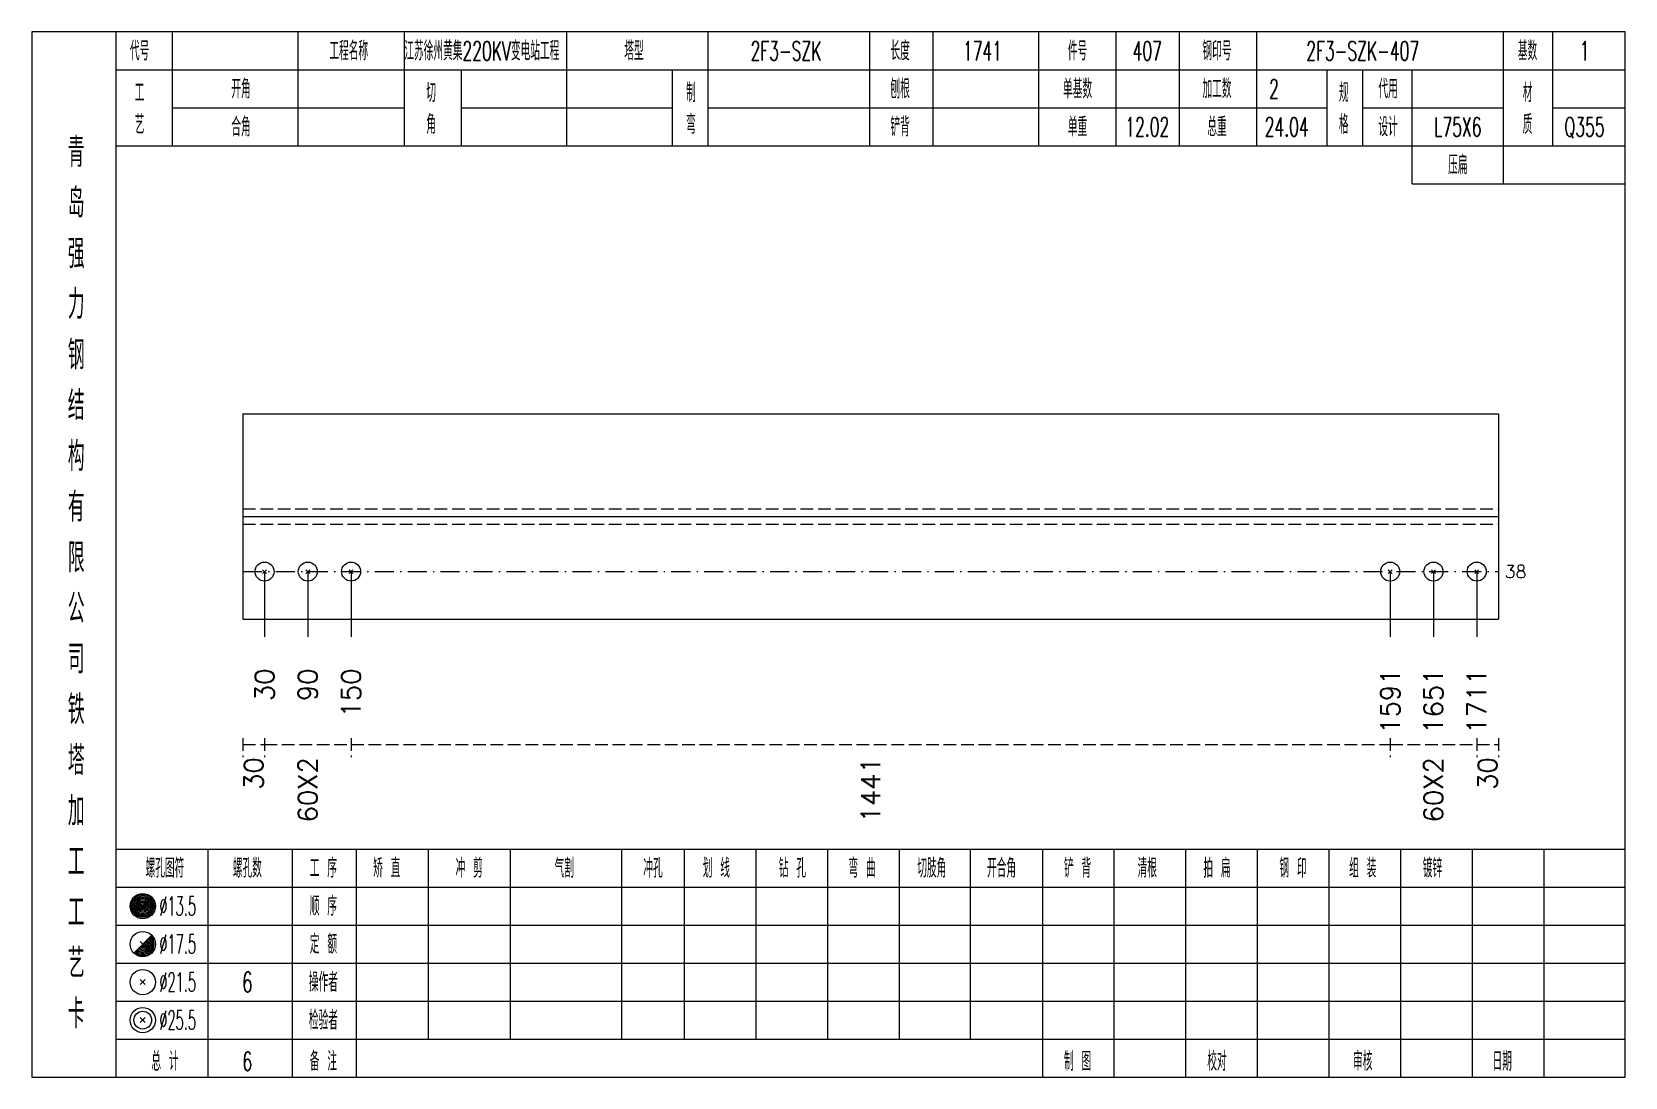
# Model space of a CAD drawing. Extents: x 0 to 4623, y -1159 to 4890.
# Drawn here: x 1245.6 to 1497, y 2925 to 3090 of the extents above; entities that cross this region are included whole.
import ezdxf
from ezdxf.enums import TextEntityAlignment as Align

# ---------------------------------------------------------------- set-up
doc = ezdxf.new("R2010")
doc.units = 0
doc.header["$MEASUREMENT"] = 0
doc.linetypes.add('一点画线', pattern=[5.2, 3, -1, 0.2, -1])
doc.linetypes.add('虚线', pattern=[2.75, 2, -0.75])
doc.layers.get('0').update_dxf_attribs({"linetype": 'CONTINUOUS', "lineweight": 25})
for name, color, linetype, lineweight in [('1', 7, 'CONTINUOUS', 25), ('4', 7, 'CONTINUOUS', 25), ('5', 7, 'CONTINUOUS', 25)]:
    doc.layers.add(name, color=color, linetype=linetype, lineweight=lineweight)
doc.styles.get("Standard").update_dxf_attribs({"font": 'simplex.shx', "width": 0.7, "height": 3, "bigfont": 'gbhzfs.shx'})

msp = doc.modelspace()

# ---------------------------------------------------------------- texts
at = {"color": 7, "linetype": 'Continuous', "lineweight": 13}
msp.add_text('38', height=2, dxfattribs=at).set_placement((1478, 3004.8), align=Align.MIDDLE_LEFT)
at = {"color": 8, "linetype": 'Continuous', "lineweight": 9}
for s, p in [('30', (1280.607, 2975.5)), ('60X2', (1289.141, 2975.5)), ('1441', (1377.95, 2975.5)), ('60X2', (1466.759, 2975.5)), ('30', (1475.293, 2975.5))]:
    msp.add_text(s, height=3, rotation=90, dxfattribs=at).set_placement(p, align=Align.MIDDLE_RIGHT)
at = {"layer": '1', "color": 7, "linetype": 'Continuous', "lineweight": 13}
for s, p in [('30', (1282.314, 2989.5)), ('90', (1289.141, 2989.5)), ('150', (1295.968, 2989.5)), ('1591', (1459.932, 2989.5)), ('1651', (1466.759, 2989.5)), ('1711', (1473.586, 2989.5))]:
    msp.add_text(s, height=3, rotation=90, dxfattribs=at).set_placement(p, align=Align.MIDDLE_RIGHT)
at = {"layer": '4', "color": 1, "linetype": 'Continuous', "lineweight": 13}
for s, height, width, p in [('代号', 3, 0.6, (1262.6, 3087)), ('工程名称', 3, 0.6, (1295.6, 3087)), ('江苏徐州黄集220KV变电站工程', 3, 0.6, (1316.6, 3087)), ('塔型', 3, 0.6, (1340.6, 3087)), ('2F3-SZK', 3, 0.6, (1364.6, 3087)), ('长度', 3, 0.6, (1382.6, 3087)), ('1741', 3, 0.6, (1395.6, 3087)), ('件号', 3, 0.6, (1410.6, 3087)), ('407', 3, 0.6, (1421.6, 3087)), ('钢印号', 3, 0.6, (1432.6, 3087)), ('2F3-SZK-407', 3, 0.6, (1455.6, 3087)), ('基数', 3, 0.6, (1481.6, 3087)), ('1', 3, 0.6, (1490.6, 3087)), ('开角', 3, 0.6, (1278.6, 3081)), ('制', 3, 0.6, (1349.6, 3080.4)), ('刨根', 3, 0.6, (1382.6, 3081)), ('单基数', 3, 0.6, (1410.6, 3081)), ('加工数', 3, 0.6, (1432.6, 3081)), ('2', 3, 0.6, (1441.6, 3081)), ('规', 3, 0.6, (1452.6, 3080.4)), ('代用', 3, 0.6, (1459.6, 3081)), ('材', 3, 0.6, (1481.6, 3080.4)), ('工', 3, 0.6, (1262.6, 3080.4)), ('切', 3, 0.6, (1308.6, 3080.4)), ('艺', 3, 0.6, (1262.6, 3075.4)), ('角', 3, 0.6, (1308.6, 3075.4)), ('弯', 3, 0.6, (1349.6, 3075.4)), ('格', 3, 0.6, (1452.6, 3075.4)), ('质', 3, 0.6, (1481.6, 3075.4)), ('合角', 3, 0.6, (1278.6, 3075)), ('铲背', 3, 0.6, (1382.6, 3075)), ('单重', 3, 0.6, (1410.6, 3075)), ('12.02', 3, 0.6, (1421.6, 3075)), ('总重', 3, 0.6, (1432.6, 3075)), ('24.04', 3, 0.6, (1443.6, 3075)), ('设计', 3, 0.6, (1459.6, 3075)), ('L75X6', 3, 0.6, (1470.6, 3075)), ('Q355', 3, 0.6, (1490.6, 3075)), ('青', 4.6, 0.8, (1252.6, 3071)), ('压扁', 3, 0.6, (1470.6, 3069)), ('岛', 4.6, 0.8, (1252.6, 3063)), ('强', 4.6, 0.8, (1252.6, 3055)), ('力', 4.6, 0.8, (1252.6, 3047)), ('钢', 4.6, 0.8, (1252.6, 3039)), ('结', 4.6, 0.8, (1252.6, 3031)), ('构', 4.6, 0.8, (1252.6, 3023)), ('有', 4.6, 0.8, (1252.6, 3015)), ('限', 4.6, 0.8, (1252.6, 3007)), ('公', 4.6, 0.8, (1252.6, 2999)), ('司', 4.6, 0.8, (1252.6, 2991)), ('铁', 4.6, 0.8, (1252.6, 2983)), ('塔', 4.6, 0.8, (1252.6, 2975)), ('加', 4.6, 0.8, (1252.6, 2967)), ('工', 4.6, 0.8, (1252.6, 2959)), ('螺孔图符', 3, 0.6, (1266.6, 2958)), ('螺孔数', 3, 0.6, (1279.6, 2958)), ('工 序', 3, 0.6, (1291.6, 2958)), ('矫 直', 3, 0.6, (1301.6, 2958)), ('冲 剪', 3, 0.6, (1314.6, 2958)), ('气割', 3, 0.6, (1329.6, 2958)), ('冲孔', 3, 0.6, (1343.6, 2958)), ('划 线', 3, 0.6, (1353.6, 2958)), ('钻 孔', 3, 0.6, (1365.6, 2958)), ('弯 曲', 3, 0.6, (1376.6, 2958)), ('切肢角', 3, 0.6, (1387.6, 2958)), ('开合角', 3, 0.6, (1398.6, 2958)), ('铲 背', 3, 0.6, (1410.6, 2958)), ('清根', 3, 0.6, (1421.6, 2958)), ('拍 扁', 3, 0.6, (1432.6, 2958)), ('钢 印', 3, 0.6, (1444.6, 2958)), ('组 装', 3, 0.6, (1455.6, 2958)), ('镀锌', 3, 0.6, (1466.6, 2958)), ('工', 4.6, 0.8, (1252.6, 2951)), ('%%C13.5', 3, 0.5, (1268.6, 2952)), ('顺 序', 3, 0.6, (1291.6, 2952)), ('%%C17.5', 3, 0.5, (1268.6, 2946)), ('定 额', 3, 0.6, (1291.6, 2946)), ('艺', 4.6, 0.8, (1252.6, 2943)), ('%%C21.5', 3, 0.5, (1268.6, 2940)), ('6', 3.2, 0.6, (1279.6, 2940)), ('操作者', 3, 0.6, (1291.6, 2940)), ('卡', 4.6, 0.8, (1252.6, 2935)), ('%%C25.5', 3, 0.5, (1268.6, 2934)), ('检验者', 3, 0.6, (1291.6, 2934)), ('总 计', 3, 0.6, (1266.6, 2927.5)), ('6', 3, 0.6, (1279.6, 2927.5)), ('备 注', 3, 0.6, (1291.6, 2927.5)), ('制 图', 3, 0.6, (1410.6, 2927.5)), ('校对', 3, 0.6, (1432.6, 2927.5)), ('审核', 3, 0.6, (1455.6, 2927.5)), ('日期', 3, 0.6, (1477.6, 2927.5))]:
    msp.add_text(s, height=height, dxfattribs=dict(at, width=width)).set_placement(p, align=Align.MIDDLE_CENTER)

# ---------------------------------------------------------------- blocks, each defined once
blk = doc.blocks.new('孔21.5')
at = {"layer": '5', "color": 7, "linetype": 'Continuous', "lineweight": 13}
for p, q in [((-0.2, -0.2), (0.2, 0.2)), ((-0.2, 0.2), (0.2, -0.2))]:
    blk.add_line(p, q, dxfattribs=at)
blk.add_circle((0, 0), 1, dxfattribs=at)

# ---------------------------------------------------------------- linework, layer by layer
at = {"color": 7, "linetype": 'Continuous', "lineweight": 18}
for p, q in [((1278.9, 3029.7), (1278.9, 2997.3)), ((1278.9, 3029.7), (1477, 3029.7)), ((1477, 3029.7), (1477, 2997.3)), ((1278.9, 3013.5), (1477, 3013.5))]:
    msp.add_line(p, q, dxfattribs=at)
at = {"color": 1, "linetype": '虚线', "lineweight": 18}
for p, q in [((1278.9, 3014.7), (1477, 3014.7)), ((1278.9, 3012.3), (1477, 3012.3))]:
    msp.add_line(p, q, dxfattribs=at)
at = {"color": 3, "linetype": '一点画线', "lineweight": 13}
msp.add_line((1278.9, 3004.8), (1477, 3004.8), dxfattribs=at)
at = {"color": 7, "linetype": 'Continuous', "lineweight": 13}
for p, q in [((1282.314, 3004.8), (1282.314, 2994.5)), ((1289.141, 3004.8), (1289.141, 2994.5)), ((1295.968, 3004.8), (1295.968, 2994.5)), ((1459.932, 3004.8), (1459.932, 2994.5)), ((1466.759, 3004.8), (1466.759, 2994.5)), ((1473.586, 3004.8), (1473.586, 2994.5))]:
    msp.add_line(p, q, dxfattribs=at)
at = {"color": 8, "linetype": '虚线', "lineweight": 9}
for p, q in [((1278.9, 2978.5), (1278.9, 2975.5)), ((1278.9, 2977.5), (1282.314, 2977.5)), ((1282.314, 2978.5), (1282.314, 2975.5)), ((1282.314, 2978.5), (1282.314, 2975.5)), ((1282.314, 2977.5), (1295.968, 2977.5)), ((1295.968, 2978.5), (1295.968, 2975.5)), ((1295.968, 2978.5), (1295.968, 2975.5)), ((1295.968, 2977.5), (1459.932, 2977.5)), ((1459.932, 2978.5), (1459.932, 2975.5)), ((1459.932, 2978.5), (1459.932, 2975.5)), ((1459.932, 2977.5), (1473.586, 2977.5)), ((1473.586, 2978.5), (1473.586, 2975.5)), ((1473.586, 2978.5), (1473.586, 2975.5)), ((1473.586, 2977.5), (1477, 2977.5)), ((1477, 2978.5), (1477, 2975.5))]:
    msp.add_line(p, q, dxfattribs=at)
at = {"layer": '1', "color": 7, "linetype": 'Continuous', "lineweight": 18}
msp.add_line((1278.9, 2997.3), (1477, 2997.3), dxfattribs=at)
at = {"layer": '4', "color": 1, "linetype": 'Continuous', "lineweight": 18}
for p, q in [((1258.9, 2925), (1258.9, 3090)), ((1267.8, 3072), (1267.8, 3090)), ((1287.6, 3072), (1287.6, 3090)), ((1304.4, 3072), (1304.4, 3090)), ((1330, 3072), (1330, 3090)), ((1352.3, 3072), (1352.3, 3090)), ((1377.8, 3072), (1377.8, 3090)), ((1387.8, 3072), (1387.8, 3090)), ((1404.5, 3072), (1404.5, 3090)), ((1416.7, 3072), (1416.7, 3090)), ((1426.7, 3072), (1426.7, 3090)), ((1438.9, 3072), (1438.9, 3090)), ((1477.8, 3066), (1477.8, 3090)), ((1485.6, 3072), (1485.6, 3090)), ((1258.9, 3084), (1497, 3084)), ((1313.4, 3072), (1313.4, 3084)), ((1346.7, 3072), (1346.7, 3084)), ((1450, 3072), (1450, 3084)), ((1455.6, 3072), (1455.6, 3084)), ((1463.4, 3066), (1463.4, 3084)), ((1267.8, 3078), (1304.4, 3078)), ((1313.4, 3078), (1346.7, 3078)), ((1352.3, 3078), (1450, 3078)), ((1455.6, 3078), (1477.8, 3078)), ((1485.6, 3078), (1497, 3078)), ((1258.9, 3072), (1497, 3072)), ((1463.4, 3066), (1497, 3066)), ((1258.9, 2961), (1497, 2961)), ((1273.4, 2925), (1273.4, 2961)), ((1286.7, 2925), (1286.7, 2961)), ((1296.8, 2925), (1296.8, 2961)), ((1308.2, 2931), (1308.2, 2961)), ((1321.1, 2931), (1321.1, 2961)), ((1338.7, 2931), (1338.7, 2961)), ((1348.6, 2931), (1348.6, 2961)), ((1359.9, 2931), (1359.9, 2961)), ((1371.2, 2931), (1371.2, 2961)), ((1382.5, 2931), (1382.5, 2961)), ((1393.7, 2931), (1393.7, 2961)), ((1405.1, 2931), (1405.1, 2961)), ((1416.4, 2931), (1416.4, 2961)), ((1427.7, 2931), (1427.7, 2961)), ((1439, 2931), (1439, 2961)), ((1450.3, 2931), (1450.3, 2961)), ((1461.6, 2931), (1461.6, 2961)), ((1472.9, 2931), (1472.9, 2961)), ((1484.2, 2931), (1484.2, 2961)), ((1258.9, 2955), (1497, 2955)), ((1258.9, 2949), (1497, 2949)), ((1258.9, 2943), (1497, 2943)), ((1258.9, 2937), (1497, 2937)), ((1258.9, 2931), (1497, 2931)), ((1405.1, 2925), (1405.1, 2931)), ((1416.4, 2925), (1416.4, 2931)), ((1427.7, 2925), (1427.7, 2931)), ((1439, 2925), (1439, 2931)), ((1450.3, 2925), (1450.3, 2931)), ((1461.6, 2925), (1461.6, 2931)), ((1472.9, 2925), (1472.9, 2931)), ((1484.2, 2925), (1484.2, 2931))]:
    msp.add_line(p, q, dxfattribs=at)
at = {"layer": '4', "color": 7, "linetype": 'Continuous', "lineweight": 13}
for p, q in [((1262.9, 2951.8), (1263.3, 2952.2)), ((1263.3, 2951.8), (1262.9, 2952.2)), ((1261.686, 2944.586), (1264.514, 2947.414)), ((1262.7, 2946.4), (1263.5, 2945.6)), ((1262.7, 2939.6), (1263.5, 2940.4)), ((1262.7, 2940.4), (1263.5, 2939.6)), ((1262.7, 2933.6), (1263.5, 2934.4)), ((1262.7, 2934.4), (1263.5, 2933.6))]:
    msp.add_line(p, q, dxfattribs=at)
at = {"layer": '4', "color": 1, "linetype": 'Continuous', "lineweight": 18}
msp.add_lwpolyline([(1245.6, 3090), (1245.6, 2925), (1497, 2925), (1497, 3090)], close=True, dxfattribs=at)
at = {"layer": '4', "color": 7, "linetype": 'Continuous', "lineweight": 13}
for centre, radius in [((1263.1, 2952), 2), ((1263.1, 2952), 1.8), ((1263.1, 2952), 1.6), ((1263.1, 2952), 1.4), ((1263.1, 2952), 1.2), ((1263.1, 2952), 1), ((1263.1, 2952), 0.8), ((1263.1, 2952), 0.6), ((1263.1, 2952), 0.4), ((1263.1, 2952), 0.2), ((1263.1, 2946), 2), ((1263.1, 2940), 2), ((1263.1, 2934), 2), ((1263.1, 2934), 1.4)]:
    msp.add_circle(centre, radius, dxfattribs=at)
for radius in [1.8, 1.6, 1.4, 1.2, 1, 0.8, 0.6, 0.4, 0.2]:
    msp.add_arc((1263.1, 2946), radius, 225, 45, dxfattribs=at)

# ---------------------------------------------------------------- block references
at = {"layer": '1', "color": 7, "linetype": 'Continuous', "lineweight": 13, "xscale": 1.5, "yscale": 1.5, "zscale": 1.5}
for p in [(1282.314, 3004.8), (1289.141, 3004.8), (1295.968, 3004.8), (1459.932, 3004.8), (1466.759, 3004.8), (1473.586, 3004.8)]:
    msp.add_blockref('孔21.5', p, dxfattribs=at)

msp.set_redraw_order([(e.dxf.handle, doc.entitydb.next_handle()) for e in msp.query("TEXT MTEXT ATTDEF DIMENSION ARC_DIMENSION")])  # texts and dimensions are drawn at this point

doc.saveas('drawing.dxf')
